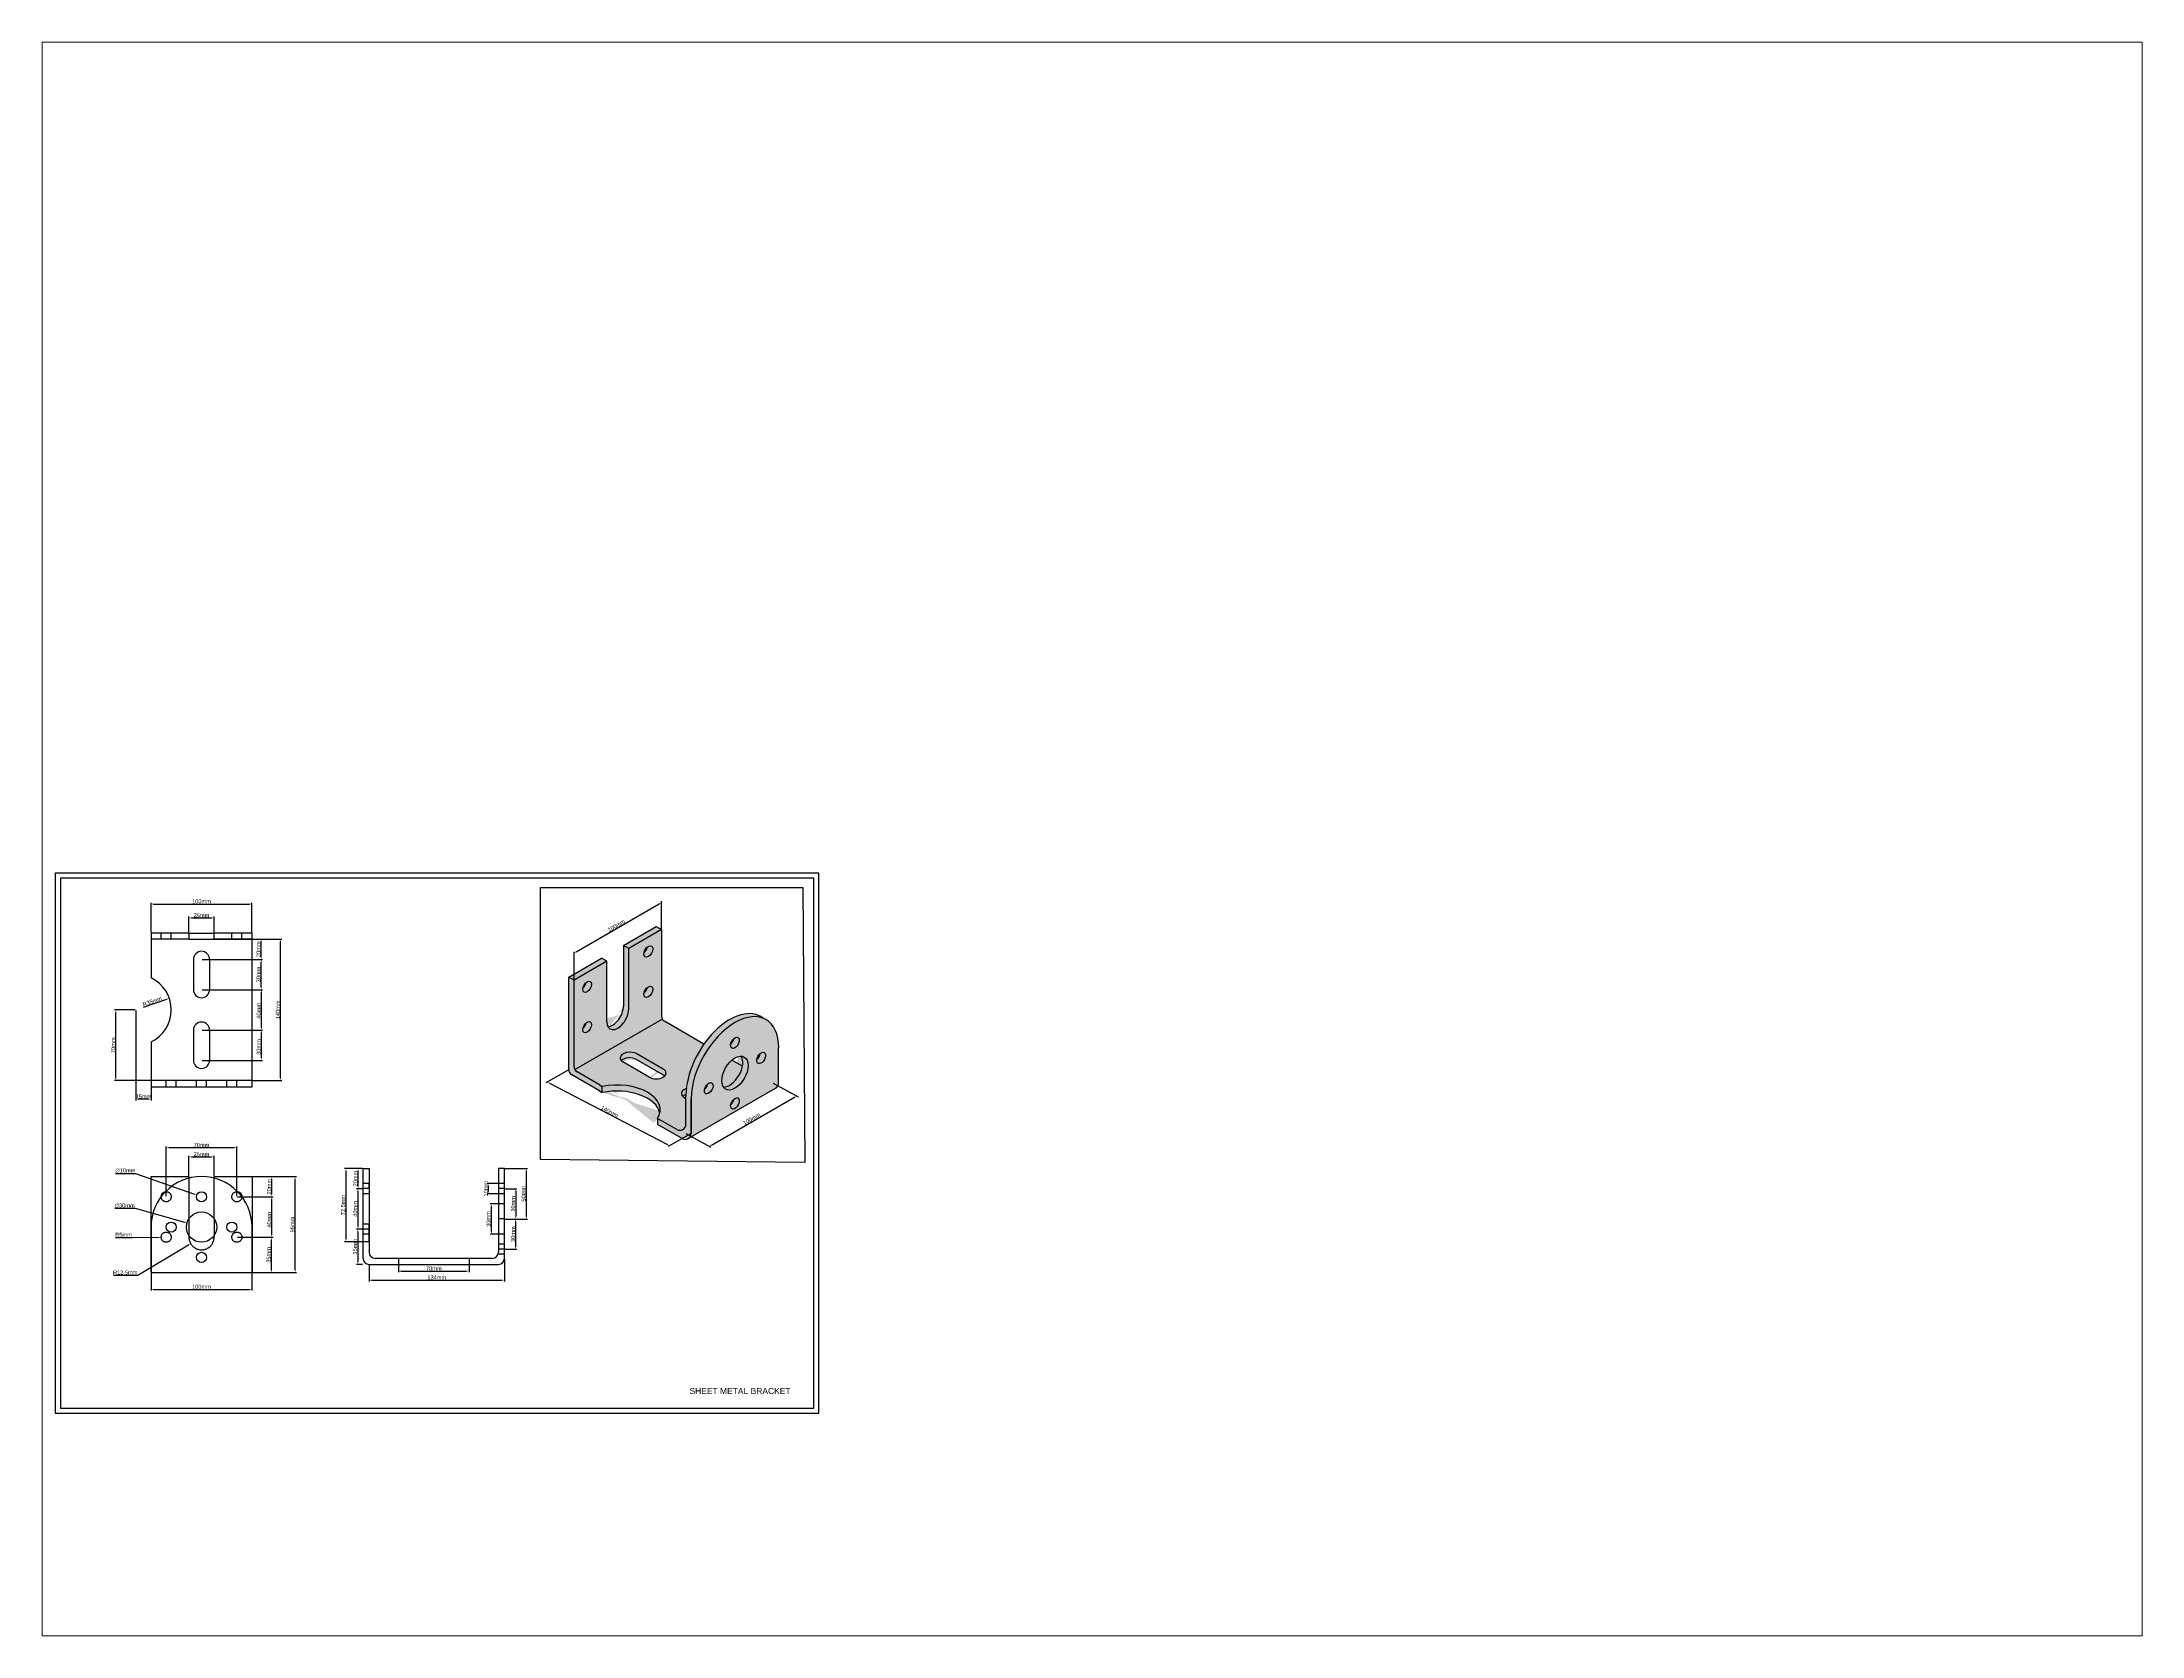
# Paper-space layout 'Layout2' of a CAD drawing. Header units: millimetres. Extents: x 26 to 231, y 20 to 176.
# The model-space entities are those that its viewports show. They can reach past a viewport. Long polylines and large blocks are cut down to what shows.
import ezdxf

# ---------------------------------------------------------------- set-up
doc = ezdxf.new("R2010")
doc.units = ezdxf.units.MM
doc.header["$LTSCALE"] = 0.5
doc.linetypes.add('CENTER2', pattern=[28.575, 19.05, -3.175, 3.175, -3.175])
doc.linetypes.add('HIDDEN2', pattern=[4.7625, 3.175, -1.5875])
doc.layers.add('invidible line', color=7, linetype='HIDDEN2', transparency=0.75)
doc.layers.add('middle line', color=1, linetype='CENTER2', transparency=0.75)
doc.styles.get("Standard").update_dxf_attribs({"font": 'arial.ttf'})
doc.dimstyles.new('ISO-25', dxfattribs={"dimtxt": 4, "dimasz": 2.5, "dimexe": 1.25, "dimexo": 0.625, "dimtad": 1, "dimtoh": 1, "dimdsep": 46, "dimtxsty": 'Standard', "dimcen": 0, "dimclrd": 4, "dimclre": 5, "dimclrt": 223, "dimadec": 0, "dimazin": 0, "dimtfac": 1, "dimtofl": 0, "dimtmove": 0, "dimatfit": 3, "dimfxl": 1, "dimarcsym": 0})

# ---------------------------------------------------------------- blocks, each defined once
blk = doc.blocks.new('*D1')
at = {"color": 5, "lineweight": -2, "transparency": 16777216}
for p, q in [((1010.7, 235.5), (1054.1, 235.5)), ((1010.7, 140.5), (1054.1, 140.5))]:
    blk.add_line(p, q, dxfattribs=at)
at = {"color": 4, "lineweight": -2, "transparency": 16777216}
blk.add_line((1052.8, 143), (1052.8, 233), dxfattribs=at)
at = {"color": 4, "transparency": 16777216}
for points in [[(1052.4, 233), (1053.2, 233), (1052.8, 235.5)], [(1052.4, 143), (1053.2, 143), (1052.8, 140.5)]]:
    blk.add_solid(points, dxfattribs=at)
at = {"layer": 'Defpoints', "color": 0, "transparency": 16777216}
for p in [(1010.1, 235.5), (1052.8, 235.5), (1010.1, 140.5)]:
    blk.add_point(p, dxfattribs=at)
at = {"color": 223, "transparency": 16777216, "insert": (1050.1, 188), "char_height": 4, "attachment_point": 5, "rotation": 90}
blk.add_mtext('95mm', dxfattribs=at)
blk = doc.blocks.new('*D2')
at = {"color": 5, "lineweight": -2, "transparency": 16777216}
for p, q in [((910.1, 139.9), (910.1, 122.6)), ((1010.1, 139.9), (1010.1, 122.6))]:
    blk.add_line(p, q, dxfattribs=at)
at = {"color": 4, "lineweight": -2, "transparency": 16777216}
blk.add_line((912.6, 123.8), (1007.6, 123.8), dxfattribs=at)
at = {"color": 4, "transparency": 16777216}
for points in [[(912.6, 124.3), (912.6, 123.4), (910.1, 123.8)], [(1007.6, 124.3), (1007.6, 123.4), (1010.1, 123.8)]]:
    blk.add_solid(points, dxfattribs=at)
at = {"layer": 'Defpoints', "color": 0, "transparency": 16777216}
for p in [(910.1, 140.5), (1010.1, 140.5), (1010.1, 123.8)]:
    blk.add_point(p, dxfattribs=at)
at = {"color": 223, "transparency": 16777216, "insert": (960.1, 126.5), "char_height": 4, "attachment_point": 5}
blk.add_mtext('100mm', dxfattribs=at)
blk = doc.blocks.new('*D3')
at = {"color": 4, "lineweight": -2, "transparency": 16777216}
for p, q in [((875, 175.2), (891.3, 175.2)), ((891.3, 175.2), (917.6, 175.5))]:
    blk.add_line(p, q, dxfattribs=at)
at = {"color": 4, "transparency": 16777216}
blk.add_solid([(917.6, 175.9), (917.6, 175), (920.1, 175.5)], dxfattribs=at)
at = {"layer": 'Defpoints', "color": 0, "transparency": 16777216}
for p in [(920.1, 175.5), (925.1, 175.5)]:
    blk.add_point(p, dxfattribs=at)
at = {"color": 223, "transparency": 16777216, "insert": (882.9, 177.9), "char_height": 4, "attachment_point": 5}
blk.add_mtext('R5mm', dxfattribs=at)
blk = doc.blocks.new('*D4')
at = {"color": 4, "lineweight": -2, "transparency": 16777216}
for p, q in [((897, 137.8), (947.2, 167.8)), ((872.9, 137.8), (897, 137.8))]:
    blk.add_line(p, q, dxfattribs=at)
at = {"color": 4, "transparency": 16777216}
blk.add_solid([(947, 168.2), (947.5, 167.5), (949.4, 169.1)], dxfattribs=at)
at = {"layer": 'Defpoints', "color": 0, "transparency": 16777216}
for p in [(949.4, 169.1), (960.1, 175.5)]:
    blk.add_point(p, dxfattribs=at)
at = {"color": 223, "transparency": 16777216, "insert": (884.6, 140.5), "char_height": 4, "attachment_point": 5}
blk.add_mtext('R12.5mm', dxfattribs=at)
blk = doc.blocks.new('*D5')
at = {"color": 5, "lineweight": -2, "transparency": 16777216}
for p, q in [((995.7, 215.5), (1031, 215.5)), ((995.7, 175.5), (1031, 175.5))]:
    blk.add_line(p, q, dxfattribs=at)
at = {"color": 4, "lineweight": -2, "transparency": 16777216}
blk.add_line((1029.7, 178), (1029.7, 213), dxfattribs=at)
at = {"color": 4, "transparency": 16777216}
for points in [[(1029.3, 213), (1030.1, 213), (1029.7, 215.5)], [(1029.3, 178), (1030.1, 178), (1029.7, 175.5)]]:
    blk.add_solid(points, dxfattribs=at)
at = {"layer": 'Defpoints', "color": 0, "transparency": 16777216}
for p in [(995.1, 215.5), (1029.7, 215.5), (995.1, 175.5)]:
    blk.add_point(p, dxfattribs=at)
at = {"color": 223, "transparency": 16777216, "insert": (1027.1, 192.7), "char_height": 4, "attachment_point": 5, "rotation": 90}
blk.add_mtext('40mm', dxfattribs=at)
blk = doc.blocks.new('*D6')
at = {"color": 5, "lineweight": -2, "transparency": 16777216}
for p, q in [((1010.7, 235.5), (1031, 235.5)), ((995.7, 215.5), (1031, 215.5))]:
    blk.add_line(p, q, dxfattribs=at)
at = {"color": 4, "lineweight": -2, "transparency": 16777216}
blk.add_line((1029.7, 218), (1029.7, 233), dxfattribs=at)
at = {"color": 4, "transparency": 16777216}
for points in [[(1029.3, 233), (1030.1, 233), (1029.7, 235.5)], [(1029.3, 218), (1030.1, 218), (1029.7, 215.5)]]:
    blk.add_solid(points, dxfattribs=at)
at = {"layer": 'Defpoints', "color": 0, "transparency": 16777216}
for p in [(1010.1, 235.5), (1029.7, 235.5), (995.1, 215.5)]:
    blk.add_point(p, dxfattribs=at)
at = {"color": 223, "transparency": 16777216, "insert": (1027, 225.5), "char_height": 4, "attachment_point": 5, "rotation": 90}
blk.add_mtext('20mm', dxfattribs=at)
blk = doc.blocks.new('*D7')
at = {"color": 5, "lineweight": -2, "transparency": 16777216}
for p, q in [((995.7, 175.5), (1030.4, 175.5)), ((1010.7, 140.5), (1030.4, 140.5))]:
    blk.add_line(p, q, dxfattribs=at)
at = {"color": 4, "lineweight": -2, "transparency": 16777216}
blk.add_line((1029.2, 173), (1029.2, 143), dxfattribs=at)
at = {"color": 4, "transparency": 16777216}
for points in [[(1028.8, 173), (1029.6, 173), (1029.2, 175.5)], [(1028.8, 143), (1029.6, 143), (1029.2, 140.5)]]:
    blk.add_solid(points, dxfattribs=at)
at = {"layer": 'Defpoints', "color": 0, "transparency": 16777216}
for p in [(995.1, 175.5), (1010.1, 140.5), (1029.2, 140.5)]:
    blk.add_point(p, dxfattribs=at)
at = {"color": 223, "transparency": 16777216, "insert": (1026.5, 158), "char_height": 4, "attachment_point": 5, "rotation": 90}
blk.add_mtext('35mm', dxfattribs=at)
blk = doc.blocks.new('*D8')
at = {"color": 5, "lineweight": -2, "transparency": 16777216}
for p, q in [((1010.7, 470.5), (1039.6, 470.5)), ((1010.7, 330.5), (1039.6, 330.5))]:
    blk.add_line(p, q, dxfattribs=at)
at = {"color": 4, "lineweight": -2, "transparency": 16777216}
blk.add_line((1038.3, 333), (1038.3, 468), dxfattribs=at)
at = {"color": 4, "transparency": 16777216}
for points in [[(1037.9, 468), (1038.8, 468), (1038.3, 470.5)], [(1037.9, 333), (1038.8, 333), (1038.3, 330.5)]]:
    blk.add_solid(points, dxfattribs=at)
at = {"layer": 'Defpoints', "color": 0, "transparency": 16777216}
for p in [(1010.1, 470.5), (1038.3, 470.5), (1010.1, 330.5)]:
    blk.add_point(p, dxfattribs=at)
at = {"color": 223, "transparency": 16777216, "insert": (1035.7, 400.5), "char_height": 4, "attachment_point": 5, "rotation": 90}
blk.add_mtext('140mm', dxfattribs=at)
blk = doc.blocks.new('*D9')
at = {"color": 5, "lineweight": -2, "transparency": 16777216}
for p, q in [((895.1, 399.9), (895.1, 310.9)), ((910.1, 329.9), (910.1, 310.9))]:
    blk.add_line(p, q, dxfattribs=at)
at = {"color": 4, "lineweight": -2, "transparency": 16777216}
blk.add_line((907.6, 312.1), (897.6, 312.1), dxfattribs=at)
at = {"color": 4, "transparency": 16777216}
for points in [[(897.6, 312.5), (897.6, 311.7), (895.1, 312.1)], [(907.6, 312.5), (907.6, 311.7), (910.1, 312.1)]]:
    blk.add_solid(points, dxfattribs=at)
at = {"layer": 'Defpoints', "color": 0, "transparency": 16777216}
for p in [(895.1, 400.5), (895.1, 312.1), (910.1, 330.5)]:
    blk.add_point(p, dxfattribs=at)
at = {"color": 223, "transparency": 16777216, "insert": (902.6, 314.8), "char_height": 4, "attachment_point": 5}
blk.add_mtext('15mm', dxfattribs=at)
blk = doc.blocks.new('*D10')
at = {"color": 5, "lineweight": -2, "transparency": 16777216}
for p, q in [((960.7, 450.5), (1020.5, 450.5)), ((960.7, 420.5), (1020.5, 420.5))]:
    blk.add_line(p, q, dxfattribs=at)
at = {"color": 4, "lineweight": -2, "transparency": 16777216}
blk.add_line((1019.2, 423), (1019.2, 448), dxfattribs=at)
at = {"color": 4, "transparency": 16777216}
for points in [[(1018.8, 448), (1019.6, 448), (1019.2, 450.5)], [(1018.8, 423), (1019.6, 423), (1019.2, 420.5)]]:
    blk.add_solid(points, dxfattribs=at)
at = {"layer": 'Defpoints', "color": 0, "transparency": 16777216}
for p in [(960.1, 450.5), (1019.2, 450.5), (960.1, 420.5)]:
    blk.add_point(p, dxfattribs=at)
at = {"color": 223, "transparency": 16777216, "insert": (1016.5, 435.5), "char_height": 4, "attachment_point": 5, "rotation": 90}
blk.add_mtext('30mm', dxfattribs=at)
blk = doc.blocks.new('*D11')
at = {"color": 5, "lineweight": -2, "transparency": 16777216}
for p, q in [((960.7, 470.5), (1020.4, 470.5)), ((960.7, 450.5), (1020.4, 450.5))]:
    blk.add_line(p, q, dxfattribs=at)
at = {"color": 4, "lineweight": -2, "transparency": 16777216}
blk.add_line((1019.2, 453), (1019.2, 468), dxfattribs=at)
at = {"color": 4, "transparency": 16777216}
for points in [[(1018.7, 468), (1019.6, 468), (1019.2, 470.5)], [(1018.7, 453), (1019.6, 453), (1019.2, 450.5)]]:
    blk.add_solid(points, dxfattribs=at)
at = {"layer": 'Defpoints', "color": 0, "transparency": 16777216}
for p in [(960.1, 470.5), (1019.2, 470.5), (960.1, 450.5)]:
    blk.add_point(p, dxfattribs=at)
at = {"color": 223, "transparency": 16777216, "insert": (1016.5, 460.5), "char_height": 4, "attachment_point": 5, "rotation": 90}
blk.add_mtext('20mm', dxfattribs=at)
blk = doc.blocks.new('*D12')
at = {"color": 5, "lineweight": -2, "transparency": 16777216}
for p, q in [((960.7, 420.5), (1020.6, 420.5)), ((960.7, 380.5), (1020.6, 380.5))]:
    blk.add_line(p, q, dxfattribs=at)
at = {"color": 4, "lineweight": -2, "transparency": 16777216}
blk.add_line((1019.3, 418), (1019.3, 383), dxfattribs=at)
at = {"color": 4, "transparency": 16777216}
for points in [[(1018.9, 418), (1019.8, 418), (1019.3, 420.5)], [(1018.9, 383), (1019.8, 383), (1019.3, 380.5)]]:
    blk.add_solid(points, dxfattribs=at)
at = {"layer": 'Defpoints', "color": 0, "transparency": 16777216}
for p in [(960.1, 420.5), (960.1, 380.5), (1019.3, 380.5)]:
    blk.add_point(p, dxfattribs=at)
at = {"color": 223, "transparency": 16777216, "insert": (1016.7, 399.6), "char_height": 4, "attachment_point": 5, "rotation": 90}
blk.add_mtext('40mm', dxfattribs=at)
blk = doc.blocks.new('*D13')
at = {"color": 5, "lineweight": -2, "transparency": 16777216}
for p, q in [((960.7, 380.5), (1020.6, 380.5)), ((960.7, 350.5), (1020.6, 350.5))]:
    blk.add_line(p, q, dxfattribs=at)
at = {"color": 4, "lineweight": -2, "transparency": 16777216}
blk.add_line((1019.4, 353), (1019.4, 378), dxfattribs=at)
at = {"color": 4, "transparency": 16777216}
for points in [[(1019, 378), (1019.8, 378), (1019.4, 380.5)], [(1019, 353), (1019.8, 353), (1019.4, 350.5)]]:
    blk.add_solid(points, dxfattribs=at)
at = {"layer": 'Defpoints', "color": 0, "transparency": 16777216}
for p in [(960.1, 380.5), (1019.4, 380.5), (960.1, 350.5)]:
    blk.add_point(p, dxfattribs=at)
at = {"color": 223, "transparency": 16777216, "insert": (1016.7, 363.8), "char_height": 4, "attachment_point": 5, "rotation": 90}
blk.add_mtext('30mm', dxfattribs=at)
blk = doc.blocks.new('*D14')
at = {"color": 5, "lineweight": -2, "transparency": 16777216}
for p, q in [((894.5, 400.5), (874.1, 400.5)), ((909.5, 330.5), (874.1, 330.5))]:
    blk.add_line(p, q, dxfattribs=at)
at = {"color": 4, "lineweight": -2, "transparency": 16777216}
blk.add_line((875.3, 333), (875.3, 398), dxfattribs=at)
at = {"color": 4, "transparency": 16777216}
for points in [[(874.9, 398), (875.7, 398), (875.3, 400.5)], [(874.9, 333), (875.7, 333), (875.3, 330.5)]]:
    blk.add_solid(points, dxfattribs=at)
at = {"layer": 'Defpoints', "color": 0, "transparency": 16777216}
for p in [(875.3, 400.5), (895.1, 400.5), (910.1, 330.5)]:
    blk.add_point(p, dxfattribs=at)
at = {"color": 223, "transparency": 16777216, "insert": (872.7, 365.5), "char_height": 4, "attachment_point": 5, "rotation": 90}
blk.add_mtext('70mm', dxfattribs=at)
blk = doc.blocks.new('*D15')
at = {"color": 4, "lineweight": -2, "transparency": 16777216}
blk.add_line((902.7, 403.1), (925.9, 411.1), dxfattribs=at)
at = {"color": 4, "transparency": 16777216}
blk.add_solid([(925.7, 411.5), (926, 410.7), (928.2, 411.9)], dxfattribs=at)
at = {"layer": 'Defpoints', "color": 0, "transparency": 16777216}
for p in [(895.1, 400.5), (928.2, 411.9)]:
    blk.add_point(p, dxfattribs=at)
at = {"color": 223, "transparency": 16777216, "insert": (911.3, 408.9), "char_height": 4, "attachment_point": 5, "rotation": 18.9725}
blk.add_mtext('R35mm', dxfattribs=at)
blk = doc.blocks.new('*D16')
at = {"color": 5, "lineweight": -2, "transparency": 16777216}
for p, q in [((947.6, 236.2), (947.6, 256.2)), ((972.6, 236.2), (972.6, 256.2))]:
    blk.add_line(p, q, dxfattribs=at)
at = {"color": 4, "lineweight": -2, "transparency": 16777216}
blk.add_line((950.1, 255), (970.1, 255), dxfattribs=at)
at = {"color": 4, "transparency": 16777216}
for points in [[(950.1, 255.4), (950.1, 254.6), (947.6, 255)], [(970.1, 255.4), (970.1, 254.6), (972.6, 255)]]:
    blk.add_solid(points, dxfattribs=at)
at = {"layer": 'Defpoints', "color": 0, "transparency": 16777216}
for p in [(972.6, 255), (947.6, 235.5), (972.6, 235.5)]:
    blk.add_point(p, dxfattribs=at)
at = {"color": 223, "transparency": 16777216, "insert": (960.1, 257.6), "char_height": 4, "attachment_point": 5}
blk.add_mtext('25mm', dxfattribs=at)
blk = doc.blocks.new('*D17')
at = {"color": 5, "lineweight": -2, "transparency": 16777216}
for p, q in [((925.1, 216.2), (925.1, 265.4)), ((995.1, 216.2), (995.1, 265.4))]:
    blk.add_line(p, q, dxfattribs=at)
at = {"color": 4, "lineweight": -2, "transparency": 16777216}
blk.add_line((927.6, 264.2), (992.6, 264.2), dxfattribs=at)
at = {"color": 4, "transparency": 16777216}
for points in [[(927.6, 264.6), (927.6, 263.8), (925.1, 264.2)], [(992.6, 264.6), (992.6, 263.8), (995.1, 264.2)]]:
    blk.add_solid(points, dxfattribs=at)
at = {"layer": 'Defpoints', "color": 0, "transparency": 16777216}
for p in [(995.1, 264.2), (925.1, 215.5), (995.1, 215.5)]:
    blk.add_point(p, dxfattribs=at)
at = {"color": 223, "transparency": 16777216, "insert": (960.1, 266.8), "char_height": 4, "attachment_point": 5}
blk.add_mtext('70mm', dxfattribs=at)
blk = doc.blocks.new('*D18')
at = {"color": 5, "lineweight": -2, "transparency": 16777216}
for p, q in [((947.6, 477.1), (947.6, 492.8)), ((972.6, 477.1), (972.6, 492.8))]:
    blk.add_line(p, q, dxfattribs=at)
at = {"color": 4, "lineweight": -2, "transparency": 16777216}
blk.add_line((950.1, 491.6), (970.1, 491.6), dxfattribs=at)
at = {"color": 4, "transparency": 16777216}
for points in [[(950.1, 492), (950.1, 491.1), (947.6, 491.6)], [(970.1, 492), (970.1, 491.1), (972.6, 491.6)]]:
    blk.add_solid(points, dxfattribs=at)
at = {"layer": 'Defpoints', "color": 0, "transparency": 16777216}
for p in [(972.6, 491.6), (947.6, 476.5), (972.6, 476.5)]:
    blk.add_point(p, dxfattribs=at)
at = {"color": 223, "transparency": 16777216, "insert": (960.1, 494.2), "char_height": 4, "attachment_point": 5}
blk.add_mtext('25mm', dxfattribs=at)
blk = doc.blocks.new('*D19')
at = {"color": 5, "lineweight": -2, "transparency": 16777216}
for p, q in [((910.1, 477.1), (910.1, 506.5)), ((1010.1, 477.1), (1010.1, 506.5))]:
    blk.add_line(p, q, dxfattribs=at)
at = {"color": 4, "lineweight": -2, "transparency": 16777216}
blk.add_line((912.6, 505.3), (1007.6, 505.3), dxfattribs=at)
at = {"color": 4, "transparency": 16777216}
for points in [[(912.6, 505.7), (912.6, 504.9), (910.1, 505.3)], [(1007.6, 505.7), (1007.6, 504.9), (1010.1, 505.3)]]:
    blk.add_solid(points, dxfattribs=at)
at = {"layer": 'Defpoints', "color": 0, "transparency": 16777216}
for p in [(1010.1, 505.3), (910.1, 476.5), (1010.1, 476.5)]:
    blk.add_point(p, dxfattribs=at)
at = {"color": 223, "transparency": 16777216, "insert": (960.1, 508), "char_height": 4, "attachment_point": 5}
blk.add_mtext('100mm', dxfattribs=at)
blk = doc.blocks.new('*D20')
at = {"color": 5, "lineweight": -2, "transparency": 16777216}
for p, q in [((1126.1, 147.9), (1126.1, 131.8)), ((1260.1, 153.9), (1260.1, 131.8))]:
    blk.add_line(p, q, dxfattribs=at)
at = {"color": 4, "lineweight": -2, "transparency": 16777216}
blk.add_line((1128.6, 133), (1257.6, 133), dxfattribs=at)
at = {"color": 4, "transparency": 16777216}
for points in [[(1128.6, 133.4), (1128.6, 132.6), (1126.1, 133)], [(1257.6, 133.4), (1257.6, 132.6), (1260.1, 133)]]:
    blk.add_solid(points, dxfattribs=at)
at = {"layer": 'Defpoints', "color": 0, "transparency": 16777216}
for p in [(1126.1, 148.5), (1260.1, 154.5), (1260.1, 133)]:
    blk.add_point(p, dxfattribs=at)
at = {"color": 223, "transparency": 16777216, "insert": (1193.1, 135.7), "char_height": 4, "attachment_point": 5}
blk.add_mtext('134mm', dxfattribs=at)
blk = doc.blocks.new('*D21')
at = {"color": 5, "lineweight": -2, "transparency": 16777216}
for p, q in [((1119.5, 243.5), (1113.9, 243.5)), ((1119.5, 223.5), (1113.9, 223.5))]:
    blk.add_line(p, q, dxfattribs=at)
at = {"color": 4, "lineweight": -2, "transparency": 16777216}
blk.add_line((1115.2, 226), (1115.2, 241), dxfattribs=at)
at = {"color": 4, "transparency": 16777216}
for points in [[(1114.7, 241), (1115.6, 241), (1115.2, 243.5)], [(1114.7, 226), (1115.6, 226), (1115.2, 223.5)]]:
    blk.add_solid(points, dxfattribs=at)
at = {"layer": 'Defpoints', "color": 0, "transparency": 16777216}
for p in [(1115.2, 243.5), (1120.1, 243.5), (1120.1, 223.5)]:
    blk.add_point(p, dxfattribs=at)
at = {"color": 223, "transparency": 16777216, "insert": (1112.5, 233.5), "char_height": 4, "attachment_point": 5, "rotation": 90}
blk.add_mtext('20mm', dxfattribs=at)
blk = doc.blocks.new('*D22')
at = {"color": 5, "lineweight": -2, "transparency": 16777216}
for p, q in [((1119.5, 223.5), (1113.7, 223.5)), ((1119.5, 183.5), (1113.7, 183.5))]:
    blk.add_line(p, q, dxfattribs=at)
at = {"color": 4, "lineweight": -2, "transparency": 16777216}
blk.add_line((1115, 221), (1115, 186), dxfattribs=at)
at = {"color": 4, "transparency": 16777216}
for points in [[(1114.6, 221), (1115.4, 221), (1115, 223.5)], [(1114.6, 186), (1115.4, 186), (1115, 183.5)]]:
    blk.add_solid(points, dxfattribs=at)
at = {"layer": 'Defpoints', "color": 0, "transparency": 16777216}
for p in [(1120.1, 223.5), (1115, 183.5), (1120.1, 183.5)]:
    blk.add_point(p, dxfattribs=at)
at = {"color": 223, "transparency": 16777216, "insert": (1112.3, 203.5), "char_height": 4, "attachment_point": 5, "rotation": 90}
blk.add_mtext('40mm', dxfattribs=at)
blk = doc.blocks.new('*D23')
at = {"color": 5, "lineweight": -2, "transparency": 16777216}
for p, q in [((1119.5, 183.5), (1113.6, 183.5)), ((1119.5, 148.5), (1113.6, 148.5))]:
    blk.add_line(p, q, dxfattribs=at)
at = {"color": 4, "lineweight": -2, "transparency": 16777216}
blk.add_line((1114.8, 181), (1114.8, 151), dxfattribs=at)
at = {"color": 4, "transparency": 16777216}
for points in [[(1114.4, 181), (1115.2, 181), (1114.8, 183.5)], [(1114.4, 151), (1115.2, 151), (1114.8, 148.5)]]:
    blk.add_solid(points, dxfattribs=at)
at = {"layer": 'Defpoints', "color": 0, "transparency": 16777216}
for p in [(1120.1, 183.5), (1114.8, 148.5), (1120.1, 148.5)]:
    blk.add_point(p, dxfattribs=at)
at = {"color": 223, "transparency": 16777216, "insert": (1112.2, 166), "char_height": 4, "attachment_point": 5, "rotation": 90}
blk.add_mtext('35mm', dxfattribs=at)
blk = doc.blocks.new('*D24')
at = {"color": 5, "lineweight": -2, "transparency": 16777216}
for p, q in [((1119.5, 243.5), (1101.8, 243.5)), ((1119.5, 171), (1101.8, 171))]:
    blk.add_line(p, q, dxfattribs=at)
at = {"color": 4, "lineweight": -2, "transparency": 16777216}
blk.add_line((1103.1, 241), (1103.1, 173.5), dxfattribs=at)
at = {"color": 4, "transparency": 16777216}
for points in [[(1102.7, 241), (1103.5, 241), (1103.1, 243.5)], [(1102.7, 173.5), (1103.5, 173.5), (1103.1, 171)]]:
    blk.add_solid(points, dxfattribs=at)
at = {"layer": 'Defpoints', "color": 0, "transparency": 16777216}
for p in [(1120.1, 243.5), (1103.1, 171), (1120.1, 171)]:
    blk.add_point(p, dxfattribs=at)
at = {"color": 223, "transparency": 16777216, "insert": (1100.4, 207.3), "char_height": 4, "attachment_point": 5, "rotation": 90}
blk.add_mtext('72.5mm', dxfattribs=at)
blk = doc.blocks.new('*D25')
at = {"color": 5, "lineweight": -2, "transparency": 16777216}
for p, q in [((1155.1, 147.9), (1155.1, 140.8)), ((1225.1, 147.9), (1225.1, 140.8))]:
    blk.add_line(p, q, dxfattribs=at)
at = {"color": 4, "lineweight": -2, "transparency": 16777216}
blk.add_line((1157.6, 142), (1222.6, 142), dxfattribs=at)
at = {"color": 4, "transparency": 16777216}
for points in [[(1157.6, 142.4), (1157.6, 141.6), (1155.1, 142)], [(1222.6, 142.4), (1222.6, 141.6), (1225.1, 142)]]:
    blk.add_solid(points, dxfattribs=at)
at = {"layer": 'Defpoints', "color": 0, "transparency": 16777216}
for p in [(1155.1, 148.5), (1225.1, 148.5), (1225.1, 142)]:
    blk.add_point(p, dxfattribs=at)
at = {"color": 223, "transparency": 16777216, "insert": (1190.1, 144.7), "char_height": 4, "attachment_point": 5}
blk.add_mtext('70mm', dxfattribs=at)
blk = doc.blocks.new('*D26')
at = {"color": 5, "lineweight": -2, "transparency": 16777216}
for p, q in [((1260.7, 243.5), (1282.9, 243.5)), ((1260.7, 193.5), (1282.9, 193.5))]:
    blk.add_line(p, q, dxfattribs=at)
at = {"color": 4, "lineweight": -2, "transparency": 16777216}
blk.add_line((1281.6, 241), (1281.6, 196), dxfattribs=at)
at = {"color": 4, "transparency": 16777216}
for points in [[(1281.2, 241), (1282.1, 241), (1281.6, 243.5)], [(1281.2, 196), (1282.1, 196), (1281.6, 193.5)]]:
    blk.add_solid(points, dxfattribs=at)
at = {"layer": 'Defpoints', "color": 0, "transparency": 16777216}
for p in [(1260.1, 243.5), (1260.1, 193.5), (1281.6, 193.5)]:
    blk.add_point(p, dxfattribs=at)
at = {"color": 223, "transparency": 16777216, "insert": (1279, 218.5), "char_height": 4, "attachment_point": 5, "rotation": 90}
blk.add_mtext('50mm', dxfattribs=at)
blk = doc.blocks.new('*D27')
at = {"color": 5, "lineweight": -2, "transparency": 16777216}
for p, q in [((1253.5, 208.5), (1245.8, 208.5)), ((1253.5, 178.5), (1245.8, 178.5))]:
    blk.add_line(p, q, dxfattribs=at)
at = {"color": 4, "lineweight": -2, "transparency": 16777216}
blk.add_line((1247.1, 181), (1247.1, 206), dxfattribs=at)
at = {"color": 4, "transparency": 16777216}
for points in [[(1246.7, 206), (1247.5, 206), (1247.1, 208.5)], [(1246.7, 181), (1247.5, 181), (1247.1, 178.5)]]:
    blk.add_solid(points, dxfattribs=at)
at = {"layer": 'Defpoints', "color": 0, "transparency": 16777216}
for p in [(1247.1, 208.5), (1254.1, 208.5), (1254.1, 178.5)]:
    blk.add_point(p, dxfattribs=at)
at = {"color": 223, "transparency": 16777216, "insert": (1244.4, 193.5), "char_height": 4, "attachment_point": 5, "rotation": 90}
blk.add_mtext('30mm', dxfattribs=at)
blk = doc.blocks.new('*D28')
at = {"color": 5, "lineweight": -2, "transparency": 16777216}
for p, q in [((1260.7, 223.5), (1272.5, 223.5)), ((1260.7, 193.5), (1272.5, 193.5))]:
    blk.add_line(p, q, dxfattribs=at)
at = {"color": 4, "lineweight": -2, "transparency": 16777216}
blk.add_line((1271.3, 221), (1271.3, 196), dxfattribs=at)
at = {"color": 4, "transparency": 16777216}
for points in [[(1270.8, 221), (1271.7, 221), (1271.3, 223.5)], [(1270.8, 196), (1271.7, 196), (1271.3, 193.5)]]:
    blk.add_solid(points, dxfattribs=at)
at = {"layer": 'Defpoints', "color": 0, "transparency": 16777216}
for p in [(1260.1, 223.5), (1260.1, 193.5), (1271.3, 193.5)]:
    blk.add_point(p, dxfattribs=at)
at = {"color": 223, "transparency": 16777216, "insert": (1268.6, 208.5), "char_height": 4, "attachment_point": 5, "rotation": 90}
blk.add_mtext('30mm', dxfattribs=at)
blk = doc.blocks.new('*D29')
at = {"color": 5, "lineweight": -2, "transparency": 16777216}
for p, q in [((1253.5, 228.5), (1243.1, 228.5)), ((1253.5, 218.5), (1243.1, 218.5))]:
    blk.add_line(p, q, dxfattribs=at)
at = {"color": 4, "lineweight": -2, "transparency": 16777216}
blk.add_line((1244.4, 221), (1244.4, 226), dxfattribs=at)
at = {"color": 4, "transparency": 16777216}
for points in [[(1244, 226), (1244.8, 226), (1244.4, 228.5)], [(1244, 221), (1244.8, 221), (1244.4, 218.5)]]:
    blk.add_solid(points, dxfattribs=at)
at = {"layer": 'Defpoints', "color": 0, "transparency": 16777216}
for p in [(1244.4, 228.5), (1254.1, 228.5), (1254.1, 218.5)]:
    blk.add_point(p, dxfattribs=at)
at = {"color": 223, "transparency": 16777216, "insert": (1241.7, 223.5), "char_height": 4, "attachment_point": 5, "rotation": 90}
blk.add_mtext('10mm', dxfattribs=at)
blk = doc.blocks.new('*D30')
at = {"color": 5, "lineweight": -2, "transparency": 16777216}
for p, q in [((1260.7, 193.5), (1272.5, 193.5)), ((1260.7, 163.5), (1272.5, 163.5))]:
    blk.add_line(p, q, dxfattribs=at)
at = {"color": 4, "lineweight": -2, "transparency": 16777216}
blk.add_line((1271.3, 166), (1271.3, 191), dxfattribs=at)
at = {"color": 4, "transparency": 16777216}
for points in [[(1270.8, 191), (1271.7, 191), (1271.3, 193.5)], [(1270.8, 166), (1271.7, 166), (1271.3, 163.5)]]:
    blk.add_solid(points, dxfattribs=at)
at = {"layer": 'Defpoints', "color": 0, "transparency": 16777216}
for p in [(1260.1, 193.5), (1271.3, 193.5), (1260.1, 163.5)]:
    blk.add_point(p, dxfattribs=at)
at = {"color": 223, "transparency": 16777216, "insert": (1268.6, 178.5), "char_height": 4, "attachment_point": 5, "rotation": 90}
blk.add_mtext('30mm', dxfattribs=at)
blk = doc.blocks.new('*D31')
at = {"color": 4, "lineweight": -2, "transparency": 16777216}
blk.add_line((1331.1, 457.9), (1413.4, 505.4), dxfattribs=at)
at = {"color": 5, "lineweight": -2, "transparency": 16777216}
for p, q in [((1415.6, 480.6), (1415.6, 508.1)), ((1329, 430.6), (1329, 458.1))]:
    blk.add_line(p, q, dxfattribs=at)
at = {"color": 4, "transparency": 16777216}
for points in [[(1413.2, 505.8), (1413.6, 505.1), (1415.6, 506.7)], [(1330.9, 458.3), (1331.3, 457.6), (1329, 456.7)]]:
    blk.add_solid(points, dxfattribs=at)
at = {"layer": 'Defpoints', "color": 0, "transparency": 16777216}
for p in [(1415.6, 506.7), (1415.6, 479.9), (1329, 429.9)]:
    blk.add_point(p, dxfattribs=at)
at = {"color": 223, "transparency": 16777216, "insert": (1370.9, 484), "char_height": 4, "attachment_point": 5, "rotation": 30}
blk.add_mtext('100mm', dxfattribs=at)
blk = doc.blocks.new('*D32')
at = {"color": 4, "lineweight": -2, "transparency": 16777216}
blk.add_line((1465.1, 266.6), (1547.4, 314.1), dxfattribs=at)
at = {"color": 5, "lineweight": -2, "transparency": 16777216}
for p, q in [((1526.3, 328), (1550.9, 314.6)), ((1439.7, 278), (1464.3, 264.6))]:
    blk.add_line(p, q, dxfattribs=at)
at = {"color": 4, "transparency": 16777216}
for points in [[(1547.2, 314.5), (1547.6, 313.7), (1549.6, 315.3)], [(1464.9, 267), (1465.4, 266.2), (1463, 265.3)]]:
    blk.add_solid(points, dxfattribs=at)
at = {"layer": 'Defpoints', "color": 0, "transparency": 16777216}
for p in [(1525.6, 328.3), (1549.6, 315.3), (1439, 278.3)]:
    blk.add_point(p, dxfattribs=at)
at = {"color": 223, "transparency": 16777216, "insert": (1504.9, 292.6), "char_height": 4, "attachment_point": 5, "rotation": 30}
blk.add_mtext('100mm', dxfattribs=at)
blk = doc.blocks.new('*D33')
at = {"color": 5, "lineweight": -2, "transparency": 16777216}
for p, q in [((1323.1, 341), (1301.1, 328.3)), ((1444.4, 277.9), (1422.3, 265.2))]:
    blk.add_line(p, q, dxfattribs=at)
at = {"color": 4, "lineweight": -2, "transparency": 16777216}
blk.add_line((1304.6, 327.9), (1421.4, 267.1), dxfattribs=at)
at = {"color": 4, "transparency": 16777216}
for points in [[(1304.8, 328.2), (1304.4, 327.5), (1302.4, 329)], [(1421.6, 267.5), (1421.2, 266.7), (1423.6, 266)]]:
    blk.add_solid(points, dxfattribs=at)
at = {"layer": 'Defpoints', "color": 0, "transparency": 16777216}
for p in [(1323.8, 341.4), (1445, 278.3), (1423.6, 266)]:
    blk.add_point(p, dxfattribs=at)
at = {"color": 223, "transparency": 16777216, "insert": (1364.2, 299.9), "char_height": 4, "attachment_point": 5, "rotation": 332.5162}
blk.add_mtext('140mm', dxfattribs=at)
blk = doc.blocks.new('*D38')
at = {"color": 4, "lineweight": -2, "transparency": 16777216}
for p, q in [((875, 238.7), (894.9, 238.7)), ((894.9, 238.7), (953.1, 218))]:
    blk.add_line(p, q, dxfattribs=at)
at = {"color": 4, "transparency": 16777216}
blk.add_solid([(953.2, 218.4), (952.9, 217.7), (955.4, 217.2)], dxfattribs=at)
at = {"layer": 'Defpoints', "color": 0, "transparency": 16777216}
for p in [(955.4, 217.2), (964.8, 213.9)]:
    blk.add_point(p, dxfattribs=at)
at = {"color": 223, "transparency": 16777216, "insert": (884.7, 241.5), "char_height": 4, "attachment_point": 5}
blk.add_mtext('∅10mm', dxfattribs=at)
blk = doc.blocks.new('*D39')
at = {"color": 4, "lineweight": -2, "transparency": 16777216}
for p, q in [((874.4, 204.1), (894.3, 204.1)), ((894.3, 204.1), (943.3, 190.3))]:
    blk.add_line(p, q, dxfattribs=at)
at = {"color": 4, "transparency": 16777216}
blk.add_solid([(943.4, 190.7), (943.2, 189.9), (945.7, 189.6)], dxfattribs=at)
at = {"layer": 'Defpoints', "color": 0, "transparency": 16777216}
for p in [(945.7, 189.6), (974.6, 181.5)]:
    blk.add_point(p, dxfattribs=at)
at = {"color": 223, "transparency": 16777216, "insert": (884, 206.8), "char_height": 4, "attachment_point": 5}
blk.add_mtext('∅30mm', dxfattribs=at)

msp = doc.modelspace()

# ---------------------------------------------------------------- hatches: boundary and pattern name
h = msp.add_hatch(color=251)
h.dxf.hatch_style = 1
edge = h.paths.add_edge_path()
edge.add_ellipse((1488.312, 337.924), major_axis=(-30.619, -53.033), ratio=0.57735027, start_angle=544.867561, end_angle=675, ccw=False)
edge.add_ellipse((1483.116, 340.924), major_axis=(-30.619, -53.033), ratio=0.57735027, start_angle=535.132439, end_angle=621.050522)
edge.add_ellipse((1483.116, 340.924), major_axis=(-30.619, -53.033), ratio=0.57735027, start_angle=621.050522, end_angle=667.497165)
edge.add_ellipse((1483.116, 340.924), major_axis=(-30.619, -53.033), ratio=0.57735027, start_angle=667.497165, end_angle=674.089362)
edge.add_ellipse((1483.116, 340.924), major_axis=(-30.619, -53.033), ratio=0.57735027, start_angle=674.089362, end_angle=675)
edge.add_line((1439.814, 315.924), (1439.814, 287.317))
edge.add_arc((1433.814, 287.317), 6, -120, 0, ccw=False)
edge.add_line((1430.814, 282.12), (1414.7, 291.424))
edge.add_line((1414.7, 291.424), (1411.775, 293.113))
edge.add_line((1411.775, 293.113), (1411.775, 287.113))
edge.add_line((1411.775, 287.113), (1414.7, 285.424))
edge.add_line((1414.7, 285.424), (1436.01, 273.12))
edge.add_arc((1439.01, 278.317), 6, 240, 360)
edge.add_line((1445.01, 278.317), (1445.01, 312.924))
edge = h.paths.add_edge_path()
edge.add_ellipse((1371.398, 301.424), major_axis=(-42.866, 0), ratio=0.57735027, start_angle=533.03758, end_angle=649.623066)
edge.add_line((1357.003, 324.736), (1357.003, 318.736))
edge.add_ellipse((1371.398, 295.424), major_axis=(-42.866, 0), ratio=0.57735027, start_angle=546.96242, end_angle=649.623066, ccw=False)
h.paths.add_polyline_path([(1331.963, 339.192, -0.26794919), (1328.963, 344.388), (1328.963, 429.924), (1323.767, 432.924), (1323.767, 412.924), (1323.767, 372.924), (1323.767, 341.388, 0.26794919), (1326.767, 336.192), (1354.078, 320.424), (1357.003, 318.736), (1357.003, 324.736), (1354.078, 326.424)])
edge = h.paths.add_edge_path()
edge.add_ellipse((1372.264, 394.924), major_axis=(-7.655, -13.258), ratio=0.57735027, start_angle=340.158991, end_angle=495)
edge.add_line((1383.09, 401.174), (1383.09, 461.174))
edge.add_line((1383.09, 461.174), (1377.893, 464.174))
edge.add_line((1377.893, 464.174), (1377.893, 404.174))
edge.add_ellipse((1367.068, 397.924), major_axis=(-7.655, -13.258), ratio=0.57735027, start_angle=739.841009, end_angle=855, ccw=False)
h.paths.add_polyline_path([(1361.439, 448.674), (1356.243, 451.674), (1323.767, 432.924), (1328.963, 429.924)])
h.paths.add_polyline_path([(1415.566, 479.924), (1410.369, 482.924), (1377.893, 464.174), (1383.09, 461.174)])
edge = h.paths.add_edge_path()
edge.add_ellipse((1384.389, 352.924), major_axis=(-9.798, 0), ratio=0.57735027, start_angle=585, end_angle=716.807479)
edge.add_ellipse((1384.389, 352.924), major_axis=(-9.798, 0), ratio=0.57735027, start_angle=356.908821, end_angle=386.409622)
edge.add_ellipse((1383.775, 347.279), major_axis=(-9.798, 0), ratio=0.57735027, start_angle=585, end_angle=686.409622, ccw=False)
edge.add_line((1390.703, 351.279), (1417.219, 336.312))
edge.add_ellipse((1410.369, 332.267), major_axis=(-9.798, 0), ratio=0.57735027, start_angle=210, end_angle=225.648414, ccw=False)
edge.add_ellipse((1410.369, 337.924), major_axis=(-9.798, 0), ratio=0.57735027, start_angle=510, end_angle=585)
edge.add_line((1417.298, 341.924), (1391.317, 356.924))
edge = h.paths.add_edge_path(flags=17)
edge.add_ellipse((1488.312, 367.924), major_axis=(-3.062, -5.303), ratio=0.57735027, start_angle=661.590764, end_angle=959.522492)
edge.add_ellipse((1483.014, 370.865), major_axis=(-3.062, -5.303), ratio=0.57735027, start_angle=419.522492, end_angle=481.590764, ccw=False)
edge = h.paths.add_edge_path()
edge.add_ellipse((1514.292, 352.924), major_axis=(-3.062, -5.303), ratio=0.57735027, start_angle=661.948059, end_angle=958.051941)
edge.add_ellipse((1509.096, 355.924), major_axis=(-3.062, -5.303), ratio=0.57735027, start_angle=418.051941, end_angle=481.948059, ccw=False)
edge = h.paths.add_edge_path(flags=17)
edge.add_ellipse((1462.331, 322.924), major_axis=(-3.062, -5.303), ratio=0.57735027, start_angle=661.948059, end_angle=958.051941)
edge.add_ellipse((1457.135, 325.924), major_axis=(-3.062, -5.303), ratio=0.57735027, start_angle=418.051941, end_angle=481.948059, ccw=False)
edge = h.paths.add_edge_path(flags=17)
edge.add_ellipse((1488.312, 307.924), major_axis=(-3.062, -5.303), ratio=0.57735027, start_angle=662.262937, end_angle=956.601836)
edge.add_ellipse((1483.217, 310.983), major_axis=(-3.062, -5.303), ratio=0.57735027, start_angle=416.601836, end_angle=482.262937, ccw=False)
edge = h.paths.add_edge_path(flags=17)
edge.add_ellipse((1483.116, 340.924), major_axis=(-30.619, -53.033), ratio=0.57735027, start_angle=667.497165, end_angle=674.089362, ccw=False)
edge.add_ellipse((1445.208, 317.81), major_axis=(-9.798, 0), ratio=0.57735027, start_angle=300.841493, end_angle=374.127814)
edge.add_spline(control_points=[(1435.706, 316.429), (1435.745, 316.341), (1435.787, 316.254), (1435.831, 316.169)], knot_values=[0, 0, 0, 0, 0.28867152, 0.28867152, 0.28867152, 0.28867152], degree=3, periodic=0)
edge.add_ellipse((1445.208, 317.81), major_axis=(-9.798, 0), ratio=0.57735027, start_angle=16.863189, end_angle=30.244531)
edge.add_ellipse((1445.01, 311.924), major_axis=(-9.798, 0), ratio=0.57735027, start_angle=301.990045, end_angle=327.534159, ccw=False)
h = msp.add_hatch(color=8)
h.dxf.hatch_style = 1
edge = h.paths.add_edge_path()
edge.add_line((1361.439, 448.674), (1328.963, 429.924))
edge.add_line((1328.963, 429.924), (1328.963, 344.388))
edge.add_arc((1334.963, 344.388), 6, 180, 210)
edge.add_line((1329.767, 341.388), (1416.369, 391.388))
edge.add_arc((1421.566, 394.388), 6, 180, 210, ccw=False)
edge.add_line((1415.566, 394.388), (1415.566, 479.924))
edge.add_line((1415.566, 479.924), (1383.09, 461.174))
edge.add_line((1383.09, 461.174), (1383.09, 401.174))
edge.add_ellipse((1372.264, 394.924), major_axis=(-7.655, -13.258), ratio=0.57735027, start_angle=340.158991, end_angle=495, ccw=False)
edge.add_ellipse((1372.264, 394.924), major_axis=(-7.655, -13.258), ratio=0.57735027, start_angle=315, end_angle=340.158991, ccw=False)
edge.add_line((1361.439, 388.674), (1361.439, 448.674))
edge = h.paths.add_edge_path(flags=16)
edge.add_ellipse((1341.953, 423.424), major_axis=(-3.062, -5.303), ratio=0.57735027, start_angle=0, end_angle=360)
edge = h.paths.add_edge_path(flags=16)
edge.add_ellipse((1341.953, 383.424), major_axis=(-3.062, -5.303), ratio=0.57735027, start_angle=0, end_angle=360)
edge = h.paths.add_edge_path(flags=16)
edge.add_ellipse((1402.575, 418.424), major_axis=(-3.062, -5.303), ratio=0.57735027, start_angle=0, end_angle=360)
edge = h.paths.add_edge_path(flags=16)
edge.add_ellipse((1402.575, 458.424), major_axis=(-3.062, -5.303), ratio=0.57735027, start_angle=0, end_angle=360)
edge = h.paths.add_edge_path()
edge.add_ellipse((1483.116, 340.924), major_axis=(-30.619, -53.033), ratio=0.57735027, start_angle=621.050522, end_angle=667.497165, ccw=False)
edge.add_line((1457.633, 366.637), (1418.566, 389.192))
edge.add_arc((1421.566, 394.388), 6, 210, 240, ccw=False)
edge.add_line((1416.369, 391.388), (1329.767, 341.388))
edge.add_arc((1334.963, 344.388), 6, 210, 240)
edge.add_line((1331.963, 339.192), (1354.078, 326.424))
edge.add_line((1354.078, 326.424), (1357.003, 324.736))
edge.add_ellipse((1371.398, 301.424), major_axis=(-42.866, 0), ratio=0.57735027, start_angle=533.03758, end_angle=649.623066, ccw=False)
edge.add_ellipse((1371.398, 301.424), major_axis=(-42.866, 0), ratio=0.57735027, start_angle=520.376934, end_angle=533.03758, ccw=False)
edge.add_line((1411.775, 293.113), (1414.7, 291.424))
edge.add_line((1414.7, 291.424), (1430.814, 282.12))
edge.add_arc((1433.814, 287.317), 6, 240, 360)
edge.add_line((1439.814, 287.317), (1439.814, 312.924))
edge.add_line((1439.814, 312.924), (1437.684, 314.155))
edge.add_ellipse((1445.208, 317.81), major_axis=(-9.798, 0), ratio=0.57735027, start_angle=30.244531, end_angle=45, ccw=False)
edge.add_ellipse((1445.208, 317.81), major_axis=(-9.798, 0), ratio=0.57735027, start_angle=16.863189, end_angle=30.244531, ccw=False)
edge.add_ellipse((1445.208, 317.81), major_axis=(-9.798, 0), ratio=0.57735027, start_angle=300.841493, end_angle=374.127814, ccw=False)
edge = h.paths.add_edge_path(flags=16)
edge.add_ellipse((1410.369, 337.924), major_axis=(-9.798, 0), ratio=0.57735027, start_angle=510, end_angle=585, ccw=False)
edge.add_ellipse((1410.369, 337.924), major_axis=(-9.798, 0), ratio=0.57735027, start_angle=405, end_angle=510, ccw=False)
edge.add_line((1403.441, 333.924), (1377.46, 348.924))
edge.add_ellipse((1384.389, 352.924), major_axis=(-9.798, 0), ratio=0.57735027, start_angle=386.409622, end_angle=405, ccw=False)
edge.add_ellipse((1384.389, 352.924), major_axis=(-9.798, 0), ratio=0.57735027, start_angle=356.908821, end_angle=386.409622, ccw=False)
edge.add_ellipse((1384.389, 352.924), major_axis=(-9.798, 0), ratio=0.57735027, start_angle=585, end_angle=716.807479, ccw=False)
edge.add_line((1391.317, 356.924), (1417.298, 341.924))
edge = h.paths.add_edge_path()
edge.add_ellipse((1488.312, 337.924), major_axis=(-30.619, -53.033), ratio=0.57735027, start_angle=495, end_angle=544.867561)
edge.add_ellipse((1488.312, 337.924), major_axis=(-30.619, -53.033), ratio=0.57735027, start_angle=544.867561, end_angle=675)
edge.add_line((1445.01, 312.924), (1445.01, 278.317))
edge.add_arc((1439.01, 278.317), 6, -60, 0, ccw=False)
edge.add_line((1442.01, 273.12), (1528.613, 323.12))
edge.add_arc((1525.613, 328.317), 6, 300, 360)
edge.add_line((1531.613, 328.317), (1531.613, 362.924))
edge = h.paths.add_edge_path(flags=16)
edge.add_ellipse((1488.312, 337.924), major_axis=(-9.186, -15.91), ratio=0.57735027, start_angle=598.765298, end_angle=703.57006, ccw=False)
edge.add_ellipse((1488.312, 337.924), major_axis=(-9.186, -15.91), ratio=0.57735027, start_angle=556.42994, end_angle=598.765298, ccw=False)
edge.add_ellipse((1488.312, 337.924), major_axis=(-9.186, -15.91), ratio=0.57735027, start_angle=343.57006, end_angle=556.42994, ccw=False)
edge = h.paths.add_edge_path(flags=16)
edge.add_ellipse((1488.312, 367.924), major_axis=(-3.062, -5.303), ratio=0.57735027, start_angle=661.590764, end_angle=959.522492, ccw=False)
edge.add_ellipse((1488.312, 367.924), major_axis=(-3.062, -5.303), ratio=0.57735027, start_angle=599.522492, end_angle=661.590764, ccw=False)
edge = h.paths.add_edge_path(flags=0)
edge.add_ellipse((1462.331, 322.924), major_axis=(-3.062, -5.303), ratio=0.57735027, start_angle=661.948059, end_angle=958.051941, ccw=False)
edge.add_ellipse((1462.331, 322.924), major_axis=(-3.062, -5.303), ratio=0.57735027, start_angle=598.051941, end_angle=661.948059, ccw=False)
edge = h.paths.add_edge_path(flags=16)
edge.add_ellipse((1514.292, 352.924), major_axis=(-3.062, -5.303), ratio=0.57735027, start_angle=661.948059, end_angle=958.051941, ccw=False)
edge.add_ellipse((1514.292, 352.924), major_axis=(-3.062, -5.303), ratio=0.57735027, start_angle=598.051941, end_angle=661.948059, ccw=False)
edge = h.paths.add_edge_path(flags=16)
edge.add_ellipse((1488.312, 307.924), major_axis=(-3.062, -5.303), ratio=0.57735027, start_angle=662.262937, end_angle=956.601836, ccw=False)
edge.add_ellipse((1488.312, 307.924), major_axis=(-3.062, -5.303), ratio=0.57735027, start_angle=596.601836, end_angle=662.262937, ccw=False)
edge = h.paths.add_edge_path(flags=0)
edge.add_ellipse((1483.116, 340.924), major_axis=(-9.186, -15.91), ratio=0.57735027, start_angle=376.42994, end_angle=481.234702)
edge.add_line((1495.733, 344.64), (1485.221, 350.709))
edge.add_ellipse((1488.312, 337.924), major_axis=(-9.186, -15.91), ratio=0.57735027, start_angle=598.765298, end_angle=703.57006)
edge = h.paths.add_edge_path(flags=0)
edge.add_ellipse((1488.312, 337.924), major_axis=(-9.186, -15.91), ratio=0.57735027, start_angle=343.57006, end_angle=556.42994)
edge.add_ellipse((1483.116, 340.924), major_axis=(-9.186, -15.91), ratio=0.57735027, start_angle=481.234702, end_angle=523.57006, ccw=False)
edge.add_ellipse((1483.116, 340.924), major_axis=(-9.186, -15.91), ratio=0.57735027, start_angle=376.42994, end_angle=481.234702, ccw=False)
edge = h.paths.add_edge_path(flags=16)
edge.add_ellipse((1462.331, 322.924), major_axis=(-3.062, -5.303), ratio=0.57735027, start_angle=661.948059, end_angle=958.051941)
edge.add_ellipse((1457.135, 325.924), major_axis=(-3.062, -5.303), ratio=0.57735027, start_angle=418.051941, end_angle=481.948059, ccw=False)
h = msp.add_hatch(color=252)
h.dxf.hatch_style = 1
edge = h.paths.add_edge_path()
edge.add_ellipse((1341.953, 423.424), major_axis=(-3.062, -5.303), ratio=0.57735027, start_angle=661.948059, end_angle=958.051941)
edge.add_ellipse((1336.757, 426.424), major_axis=(-3.062, -5.303), ratio=0.57735027, start_angle=418.051941, end_angle=481.948059, ccw=False)
edge = h.paths.add_edge_path()
edge.add_ellipse((1402.575, 418.424), major_axis=(-3.062, -5.303), ratio=0.57735027, start_angle=661.948059, end_angle=958.051941)
edge.add_ellipse((1397.379, 421.424), major_axis=(-3.062, -5.303), ratio=0.57735027, start_angle=418.051941, end_angle=481.948059, ccw=False)
edge = h.paths.add_edge_path()
edge.add_ellipse((1402.575, 458.424), major_axis=(-3.062, -5.303), ratio=0.57735027, start_angle=661.948059, end_angle=958.051941)
edge.add_ellipse((1397.379, 461.424), major_axis=(-3.062, -5.303), ratio=0.57735027, start_angle=418.051941, end_angle=481.948059, ccw=False)
edge = h.paths.add_edge_path()
edge.add_ellipse((1341.953, 383.424), major_axis=(-3.062, -5.303), ratio=0.57735027, start_angle=661.948059, end_angle=958.051941)
edge.add_ellipse((1336.757, 386.424), major_axis=(-3.062, -5.303), ratio=0.57735027, start_angle=418.051941, end_angle=481.948059, ccw=False)
h = msp.add_hatch(color=251)
h.dxf.hatch_style = 1
edge = h.paths.add_edge_path()
edge.add_ellipse((1483.116, 340.924), major_axis=(-9.186, -15.91), ratio=0.57735027, start_angle=376.42994, end_angle=523.57006, ccw=False)
edge.add_ellipse((1488.312, 337.924), major_axis=(-9.186, -15.91), ratio=0.57735027, start_angle=343.57006, end_angle=556.42994)
h = msp.add_hatch(color=8)
h.dxf.hatch_style = 1
edge = h.paths.add_edge_path()
edge.add_ellipse((1488.312, 337.924), major_axis=(-9.186, -15.91), ratio=0.57735027, start_angle=598.765298, end_angle=703.57006)
edge.add_ellipse((1483.116, 340.924), major_axis=(-9.186, -15.91), ratio=0.57735027, start_angle=376.42994, end_angle=481.234702)
edge.add_line((1495.733, 344.64), (1485.221, 350.709))

# ---------------------------------------------------------------- linework, layer by layer
for p, q in [((1295.689, 252.288), (1295.689, 521.73)), ((1295.689, 521.73), (1555.487, 521.73)), ((1295.689, 521.63), (1555.487, 521.63)), ((1295.789, 252.288), (1295.789, 521.73)), ((1555.387, 521.729), (1557.421, 249.487)), ((1555.487, 521.73), (1557.521, 249.488)), ((1377.893, 464.174), (1410.369, 482.924)), ((1415.566, 479.924), (1383.09, 461.174)), ((1410.369, 482.924), (1415.566, 479.924)), ((1415.566, 479.924), (1415.566, 394.388)), ((910.124, 476.495), (910.124, 470.495)), ((947.624, 476.495), (910.124, 476.495)), ((910.124, 470.495), (910.124, 432.117)), ((947.624, 470.495), (910.124, 470.495)), ((947.624, 476.495), (947.624, 470.495)), ((947.624, 476.495), (972.624, 476.495)), ((947.624, 470.495), (972.624, 470.495)), ((1010.124, 476.495), (972.624, 476.495)), ((972.624, 470.495), (972.624, 476.495)), ((1010.124, 470.495), (972.624, 470.495)), ((1010.124, 470.495), (1010.124, 476.495)), ((1010.124, 330.495), (1010.124, 470.495)), ((1383.09, 461.174), (1377.893, 464.174)), ((1377.893, 464.174), (1377.893, 404.174)), ((1383.09, 401.174), (1383.09, 461.174)), ((952.124, 450.495), (952.124, 420.495)), ((968.124, 450.495), (968.124, 420.495)), ((1323.767, 432.924), (1356.243, 451.674)), ((1361.439, 448.674), (1328.963, 429.924)), ((1361.439, 448.674), (1356.243, 451.674)), ((1361.439, 388.674), (1361.439, 448.674)), ((1323.767, 412.924), (1323.767, 432.924)), ((1328.963, 429.924), (1323.767, 432.924)), ((1328.963, 344.388), (1328.963, 429.924)), ((1323.767, 372.924), (1323.767, 412.924)), ((952.124, 380.495), (952.124, 350.495)), ((968.124, 380.495), (968.124, 350.495)), ((1329.767, 341.388), (1416.369, 391.388)), ((1457.633, 366.637), (1418.566, 389.192)), ((910.124, 368.872), (910.124, 330.495)), ((1323.767, 341.388), (1323.767, 372.924)), ((1417.298, 341.924), (1391.317, 356.924)), ((1531.613, 328.317), (1531.613, 362.924)), ((1323.767, 341.388), (1323.767, 343.924)), ((1354.078, 320.424), (1326.767, 336.192)), ((1354.078, 326.424), (1331.963, 339.192)), ((1403.441, 333.924), (1377.46, 348.924)), ((1390.703, 351.279), (1417.219, 336.312)), ((1495.733, 344.64), (1485.221, 350.709)), ((1010.124, 330.495), (910.124, 330.495)), ((910.124, 330.495), (910.124, 324.495)), ((910.124, 324.495), (1010.124, 324.495)), ((1010.124, 324.495), (1010.124, 330.495)), ((1354.078, 326.424), (1357.003, 324.736)), ((1354.078, 320.424), (1357.003, 318.736)), ((1357.003, 318.736), (1357.003, 324.736)), ((1438.082, 313.924), (1439.814, 312.924)), ((1439.814, 287.317), (1439.814, 315.924)), ((1442.01, 273.12), (1528.613, 323.12)), ((1445.01, 312.924), (1445.01, 278.317)), ((1445.01, 278.317), (1445.01, 312.924)), ((1411.775, 293.113), (1414.7, 291.424)), ((1411.775, 293.113), (1411.775, 287.113)), ((1430.814, 282.12), (1414.7, 291.424)), ((1411.775, 287.113), (1414.7, 285.424)), ((1436.01, 273.12), (1414.7, 285.424)), ((1557.521, 249.488), (1295.689, 252.288)), ((1557.522, 249.588), (1295.69, 252.388)), ((910.124, 215.53), (910.124, 235.53)), ((910.124, 235.53), (947.624, 235.53)), ((947.624, 235.53), (947.624, 233.942)), ((972.624, 235.53), (1010.124, 235.53)), ((972.624, 235.53), (972.624, 233.942)), ((1010.124, 235.53), (1010.124, 140.53)), ((1120.086, 154.547), (1120.086, 243.547)), ((1120.086, 243.547), (1126.086, 243.547)), ((1126.086, 243.547), (1126.086, 160.547)), ((1126.086, 243.547), (1126.086, 223.547)), ((1260.086, 243.547), (1254.086, 243.547)), ((1254.086, 243.547), (1254.086, 160.547)), ((1260.086, 154.547), (1260.086, 243.547)), ((910.124, 175.53), (910.124, 215.53)), ((1126.086, 223.547), (1126.086, 228.547)), ((1126.086, 223.547), (1126.086, 218.547)), ((1126.086, 223.547), (1126.086, 183.547)), ((1260.086, 193.547), (1260.086, 208.547)), ((947.624, 193.822), (947.624, 177.238)), ((972.624, 193.822), (972.624, 177.238)), ((1126.086, 183.547), (1126.086, 188.547)), ((910.124, 185.53), (910.124, 140.53)), ((910.124, 140.53), (910.124, 175.53)), ((1010.124, 140.53), (1010.124, 185.53)), ((1126.086, 171.047), (1126.086, 183.547)), ((1126.086, 183.547), (1126.086, 178.547)), ((1126.086, 148.547), (1254.086, 148.547)), ((1248.086, 154.547), (1132.086, 154.547)), ((1155.086, 154.547), (1155.086, 148.547)), ((1225.086, 154.547), (1225.086, 148.547)), ((910.124, 140.53), (1010.124, 140.53))]:
    msp.add_line(p, q)
for points in [[(815.327, 1.332), (1571.327, 1.332), (1571.327, 535.932), (815.327, 535.932)], [(820.327, 6.332), (1566.327, 6.332), (1566.327, 530.932), (820.327, 530.932)]]:
    msp.add_lwpolyline(points, close=True)
for centre, radius in [((960.124, 215.53), 5), ((930.124, 185.53), 5), ((960.124, 185.53), 15), ((990.124, 185.53), 5), ((960.124, 155.53), 5)]:
    msp.add_circle(centre, radius)
for centre, radius, start, end in [((960.124, 450.495), 8, 0, 180), ((960.124, 450.495), 8, 0, 180), ((895.124, 400.495), 35, 295.376934, 64.623066), ((960.124, 420.495), 8, 180, 0), ((960.124, 380.495), 8, 0, 180), ((1421.566, 394.388), 6, 180, 240), ((960.124, 350.495), 8, 180, 0), ((1329.767, 341.388), 6, 180, 240), ((1334.963, 344.388), 6, 180, 240), ((1525.613, 328.317), 6, 300, 0), ((1433.814, 287.317), 6, 240, 0), ((1439.01, 278.317), 6, 240, 0), ((960.124, 185.53), 50, 0, 180), ((925.124, 215.53), 5, 98.797411, 180), ((995.124, 215.53), 5, 360, 81.202589), ((1126.086, 154.547), 6, 180, 270), ((1132.086, 160.547), 6, 180, 270), ((1248.086, 160.547), 6, 270, 0), ((1254.086, 154.547), 6, 270, 0)]:
    msp.add_arc(centre, radius, start, end)
for centre, major_axis, start_param, end_param in [((1402.575, 458.424), (-3.062, -5.303), 5.49778714, 11.78097245), ((1397.379, 461.424), (-3.062, -5.303), 7.29638281, 8.41158046), ((1341.953, 423.424), (-3.062, -5.303), 5.49778714, 11.78097245), ((1336.757, 426.424), (-3.062, -5.303), 7.29638281, 8.41158046), ((1402.575, 418.424), (-3.062, -5.303), 5.49778714, 11.78097245), ((1397.379, 421.424), (-3.062, -5.303), 7.29638281, 8.41158046), ((1372.264, 394.924), (-7.655, -13.258), 5.49778714, 8.6393798), ((1367.068, 397.924), (-7.655, -13.258), 12.91266154, 14.9225651), ((1483.116, 340.924), (-30.619, -53.033), 9.33982299, 11.78097245), ((1488.312, 337.924), (-30.619, -53.033), 8.6393798, 11.78097245), ((1341.953, 383.424), (-3.062, -5.303), 5.49778714, 11.78097245), ((1336.757, 386.424), (-3.062, -5.303), 7.29638281, 8.41158046), ((1384.389, 352.924), (-9.798, 0), 10.21017612, 12.51065061), ((1488.312, 337.924), (-9.186, -15.91), 5.49778714, 11.78097245), ((1483.116, 340.924), (-9.186, -15.91), 6.56994186, 9.13802141), ((1488.312, 367.924), (-3.062, -5.303), 5.39946687, 11.68265218), ((1483.014, 370.865), (-3.062, -5.303), 7.32204878, 8.40534448), ((1514.292, 352.924), (-3.062, -5.303), 5.39946687, 11.68265218), ((1509.096, 355.924), (-3.062, -5.303), 7.29638281, 8.41158046), ((1384.389, 352.924), (-9.798, 0), 6.22923405, 7.06858347), ((1383.775, 347.279), (-9.798, 0), 10.21017612, 11.98010792), ((1410.369, 337.924), (-9.798, 0), 7.06858347, 10.21017612), ((1410.369, 332.267), (-9.798, 0), 3.66519143, 3.93830777), ((1371.398, 301.424), (-42.866, 0), 9.08229084, 11.33806141), ((1371.398, 295.424), (-42.866, 0), 9.54629511, 11.33806141), ((1445.208, 317.81), (-9.798, 0), 5.25067457, 6.52976218), ((1445.208, 317.81), (-9.798, 0), 0.29431817, 0.78539816), ((1445.01, 311.924), (-9.798, 0), 5.27072059, 5.71654949), ((1462.331, 322.924), (-3.062, -5.303), 5.39946687, 11.68265218), ((1457.135, 325.924), (-3.062, -5.303), 7.29638281, 8.41158046), ((1488.312, 307.924), (-3.062, -5.303), 5.39946687, 11.68265218), ((1483.217, 310.983), (-3.062, -5.303), 7.27107372, 8.4170761)]:
    msp.add_ellipse(centre, major_axis=major_axis, ratio=0.57735027, start_param=start_param, end_param=end_param)
msp.add_open_spline([(1435.831, 316.169), (1435.787, 316.254), (1435.745, 316.341), (1435.706, 316.429)], degree=3)
at = {"layer": 'invidible line'}
for p, q in [((920.124, 470.495), (920.124, 476.495)), ((930.124, 470.495), (930.124, 476.495)), ((990.124, 470.495), (990.124, 476.495)), ((1000.124, 470.495), (1000.124, 476.495)), ((925.124, 324.495), (925.124, 330.495)), ((935.124, 324.495), (935.124, 330.495)), ((955.124, 324.495), (955.124, 330.495)), ((965.124, 324.495), (965.124, 330.495)), ((985.124, 324.495), (985.124, 330.495)), ((995.124, 324.495), (995.124, 330.495)), ((947.624, 235.53), (947.624, 193.822)), ((972.624, 193.822), (972.624, 235.53)), ((1126.086, 228.547), (1120.086, 228.547)), ((1126.086, 218.547), (1120.086, 218.547)), ((1260.086, 228.547), (1254.086, 228.547)), ((1260.086, 218.547), (1254.086, 218.547)), ((1260.086, 208.547), (1254.086, 208.547)), ((1126.086, 188.547), (1120.086, 188.547)), ((947.624, 177.238), (947.624, 175.53)), ((972.624, 175.53), (972.624, 177.238)), ((1126.086, 178.547), (1120.086, 178.547)), ((1126.086, 171.047), (1120.086, 171.047)), ((1260.086, 178.547), (1254.086, 178.547)), ((1260.086, 168.547), (1254.086, 168.547)), ((1260.086, 158.547), (1254.086, 158.547))]:
    msp.add_line(p, q, dxfattribs=at)
for centre in [(925.124, 215.53), (995.124, 215.53), (925.124, 175.53), (995.124, 175.53)]:
    msp.add_circle(centre, 5, dxfattribs=at)
msp.add_arc((960.124, 175.53), 12.5, 172.819244, 7.180756, dxfattribs=at)
at = {"layer": 'middle line'}
for p, q in [((1126.086, 223.547), (1120.086, 223.547)), ((1260.086, 223.547), (1254.086, 223.547)), ((1260.086, 193.547), (1254.086, 193.547)), ((1126.086, 183.547), (1120.086, 183.547)), ((1260.086, 163.547), (1254.086, 163.547))]:
    msp.add_line(p, q, dxfattribs=at)

# ---------------------------------------------------------------- texts
at = {"insert": (1443.295, 26.299), "char_height": 6, "attachment_point": 1}
msp.add_mtext_dynamic_manual_height_columns('SHEET METAL BRACKET', width=257.64132, gutter_width=12.5, heights=[0], dxfattribs=at)

# ---------------------------------------------------------------- dimensions: what is measured, and where the dimension line sits
for base, p1, p2, picture, middle in [((1010.124, 505.293), (910.124, 476.495), (1010.124, 476.495), '*D19', (960.124, 507.96)), ((972.624, 491.551), (947.624, 476.495), (972.624, 476.495), '*D18', (960.124, 494.218)), ((995.124, 264.177), (925.124, 215.53), (995.124, 215.53), '*D17', (960.124, 266.844)), ((972.624, 254.968), (947.624, 235.53), (972.624, 235.53), '*D16', (960.124, 257.636)), ((1260.086, 133.01), (1126.086, 148.547), (1260.086, 154.547), '*D20', (1193.086, 135.678)), ((1225.086, 142.002), (1155.086, 148.547), (1225.086, 148.547), '*D25', (1190.086, 144.669)), ((1010.124, 123.846), (910.124, 140.53), (1010.124, 140.53), '*D2', (960.124, 126.513))]:
    dim = msp.add_linear_dim(base=base, p1=p1, p2=p2, dimstyle='ISO-25', override={"dimpost": 'mm'})
    dim.commit()
    dim.dimension.update_dxf_attribs({"geometry": picture, "text_midpoint": middle})
for p1, p2, distance, picture, middle in [((1328.963, 429.924), (1415.566, 479.924), 23.174, '*D31', (1370.931, 483.994)), ((1439.01, 278.317), (1525.613, 328.317), -23.224, '*D32', (1504.95, 292.65))]:
    dim = msp.add_aligned_dim(p1=p1, p2=p2, distance=distance, dimstyle='ISO-25', override={"dimpost": 'mm'})
    dim.commit()
    dim.dimension.update_dxf_attribs({"geometry": picture, "text_midpoint": middle})
for base, p1, p2, picture, middle in [((1019.156, 470.495), (960.124, 450.495), (960.124, 470.495), '*D11', (1019.156, 460.495)), ((1019.34, 380.495), (960.124, 420.495), (960.124, 380.495), '*D12', (1019.34, 399.639)), ((1019.377, 380.495), (960.124, 350.495), (960.124, 380.495), '*D13', (1019.377, 363.789)), ((1244.37, 228.547), (1254.086, 218.547), (1254.086, 228.547), '*D29', (1244.37, 223.547)), ((1029.72, 215.53), (995.124, 175.53), (995.124, 215.53), '*D5', (1029.72, 192.717)), ((1029.171, 140.53), (995.124, 175.53), (1010.124, 140.53), '*D7', (1029.171, 158.03))]:
    dim = msp.add_linear_dim(base=base, p1=p1, p2=p2, angle=90, dimstyle='ISO-25', override={"dimpost": 'mm'})
    dim.commit()
    dim.dimension.update_dxf_attribs({"geometry": picture, "text_midpoint": middle, "dimtype": 160})
for base, p1, p2, picture, middle in [((1038.345, 470.495), (1010.124, 330.495), (1010.124, 470.495), '*D8', (1035.677, 400.495)), ((1019.213, 450.495), (960.124, 420.495), (960.124, 450.495), '*D10', (1016.545, 435.495)), ((875.332, 400.495), (910.124, 330.495), (895.124, 400.495), '*D14', (872.664, 365.495)), ((1029.715, 235.53), (995.124, 215.53), (1010.124, 235.53), '*D6', (1027.048, 225.53)), ((1052.817, 235.53), (1010.124, 140.53), (1010.124, 235.53), '*D1', (1050.15, 188.03)), ((1103.085, 171.047), (1120.086, 243.547), (1120.086, 171.047), '*D24', (1100.417, 207.297)), ((1115.166, 243.547), (1120.086, 223.547), (1120.086, 243.547), '*D21', (1112.499, 233.547)), ((1281.635, 193.547), (1260.086, 243.547), (1260.086, 193.547), '*D26', (1278.968, 218.547)), ((1114.996, 183.547), (1120.086, 223.547), (1120.086, 183.547), '*D22', (1112.328, 203.547)), ((1247.093, 208.547), (1254.086, 178.547), (1254.086, 208.547), '*D27', (1244.424, 193.547)), ((1271.255, 193.547), (1260.086, 223.547), (1260.086, 193.547), '*D28', (1268.587, 208.547)), ((1271.255, 193.547), (1260.086, 163.547), (1260.086, 193.547), '*D30', (1268.587, 178.547)), ((1114.826, 148.547), (1120.086, 183.547), (1120.086, 148.547), '*D23', (1112.157, 166.047))]:
    dim = msp.add_linear_dim(base=base, p1=p1, p2=p2, angle=90, dimstyle='ISO-25', override={"dimpost": 'mm'})
    dim.commit()
    dim.dimension.update_dxf_attribs({"geometry": picture, "text_midpoint": middle})
dim = msp.add_linear_dim(base=(895.124, 312.113), p1=(910.124, 330.495), p2=(895.124, 400.495), dimstyle='ISO-25', override={"dimpost": 'mm'})
dim.commit()
dim.dimension.update_dxf_attribs({"geometry": '*D9', "text_midpoint": (902.624, 312.113), "dimtype": 160})
for center, mpoint, picture, middle in [((895.124, 400.495), (928.223, 411.874), '*D15', (912.142, 406.345)), ((960.124, 175.53), (949.393, 169.119), '*D4', (884.647, 137.808)), ((925.124, 175.53), (920.124, 175.486), '*D3', (891.32, 175.234))]:
    dim = msp.add_radius_dim(center=center, mpoint=mpoint, dimstyle='ISO-25', override={"dimpost": 'mm'})
    dim.commit()
    dim.dimension.update_dxf_attribs({"geometry": picture, "text_midpoint": middle, "dimtype": 164})
dim = msp.add_aligned_dim(p1=(1323.767, 341.388), p2=(1445.01, 278.317), distance=-20.836, text='140mm', dimstyle='ISO-25', override={"dimpost": 'mm'})
dim.commit()
dim.dimension.update_dxf_attribs({"geometry": '*D33', "text_midpoint": (1364.221, 299.864)})
for p1, p2, picture, middle in [((964.835, 213.853), (955.414, 217.207), '*D38', (884.651, 238.739)), ((974.563, 181.467), (945.685, 189.594), '*D39', (883.998, 204.064))]:
    dim = msp.add_diameter_dim_2p(p1=p1, p2=p2, dimstyle='ISO-25', override={"dimpost": 'mm'})
    dim.commit()
    dim.dimension.update_dxf_attribs({"geometry": picture, "text_midpoint": middle, "dimtype": 163})

psp = doc.layouts.new('Layout2')

# ---------------------------------------------------------------- viewports
at = {"layer": 'Defpoints'}
psp.add_viewport(center=(128.5, 97.5), size=(205.6, 156), view_center_point=(1841.876, 569.655), view_height=1577.76941, dxfattribs=at)

doc.saveas('drawing.dxf')
